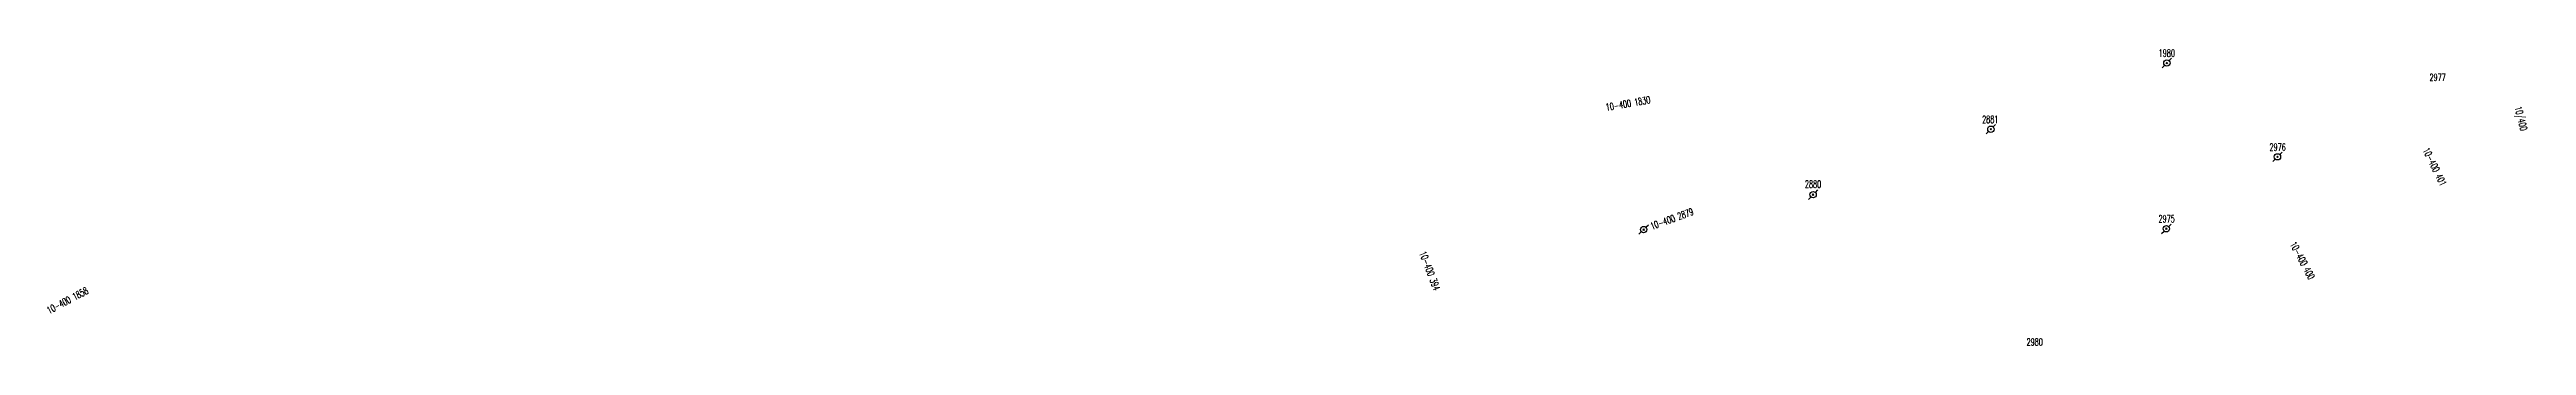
# Model space of a CAD drawing. Header units: millimetres. Extents: x 146028 to 146995, y 142989 to 143978.
# Drawn here: x 146214 to 146737, y 143292 to 143355 of the extents above; entities that cross this region are included whole.
import ezdxf
from ezdxf.enums import TextEntityAlignment as Align

# ---------------------------------------------------------------- set-up
doc = ezdxf.new("R2010")
doc.units = ezdxf.units.MM
doc.layers.get('0').update_dxf_attribs({"linetype": 'CONTINUOUS'})
doc.layers.add('poteau_div', color=7, linetype='CONTINUOUS')
doc.layers.add('W0473', color=7, linetype='CONTINUOUS')
doc.styles.get("Standard").update_dxf_attribs({"font": 'romans.shx', "width": 0.85})

msp = doc.modelspace()

# ---------------------------------------------------------------- texts
at = {"layer": 'poteau_div', "color": 252, "linetype": 'Continuous', "width": 0.6}
for s, rotation, p in [('10-400 1830', 10, (146547.55, 143343.33)), ('10-400 401', 296, (146717.88, 143329.96)), ('10-400 400', 298, (146689.94, 143310.19)), ('10-400 394', 291, (146505.7, 143308.01)), ('10-400 1858', 28, (146218.06, 143301.77))]:
    msp.add_text(s, height=1.5, rotation=rotation, dxfattribs=at).set_placement(p, align=Align.MIDDLE_CENTER)
at = {"layer": 'W0473', "color": 252, "linetype": 'Continuous', "width": 0.6}
for s, p in [('1980', (146661.31, 143353.97)), ('2977', (146718.5, 143348.84)), ('2881', (146624.03, 143339.97)), ('2976', (146684.71, 143334.12)), ('2880', (146586.62, 143326.31)), ('2975', (146661.28, 143319)), ('2980', (146633.42, 143293.01))]:
    msp.add_text(s, height=1.5, dxfattribs=at).set_placement(p, align=Align.MIDDLE_CENTER)
msp.add_text('10/400', height=1.5, rotation=284.2727, dxfattribs=at).set_placement((146734.72, 143342.52))
msp.add_text('10-400 2879', height=1.5, rotation=20, dxfattribs=at).set_placement((146556.81, 143318.99), align=Align.MIDDLE_CENTER)

# ---------------------------------------------------------------- blocks, each defined once
blk = doc.blocks.new('T473')
for p, q in [((-0.166667, 0.166667), (0.166667, -0.166667)), ((-0.166667, -0.166667), (0.166667, 0.166667)), ((0.500001, 0.500001), (1.000002, 1.000002)), ((-1.000002, -1.000002), (-0.500001, -0.500001))]:
    blk.add_line(p, q)
blk.add_ellipse((0, 0), major_axis=(0.471405, 0.471405), ratio=1, start_param=5.4977871438, end_param=11.780972451)

# ---------------------------------------------------------------- block references
at = {"layer": 'W0473'}
for p in [(146661.32, 143351.88), (146624.16, 143337.91), (146684.68, 143332.08), (146586.63, 143324.08), (146550.84, 143316.72), (146661.22, 143316.89)]:
    msp.add_blockref('T473', p, dxfattribs=at)

msp.set_redraw_order([(e.dxf.handle, doc.entitydb.next_handle()) for e in msp.query("TEXT MTEXT ATTDEF DIMENSION ARC_DIMENSION")])  # texts and dimensions are drawn at this point

doc.saveas('drawing.dxf')
